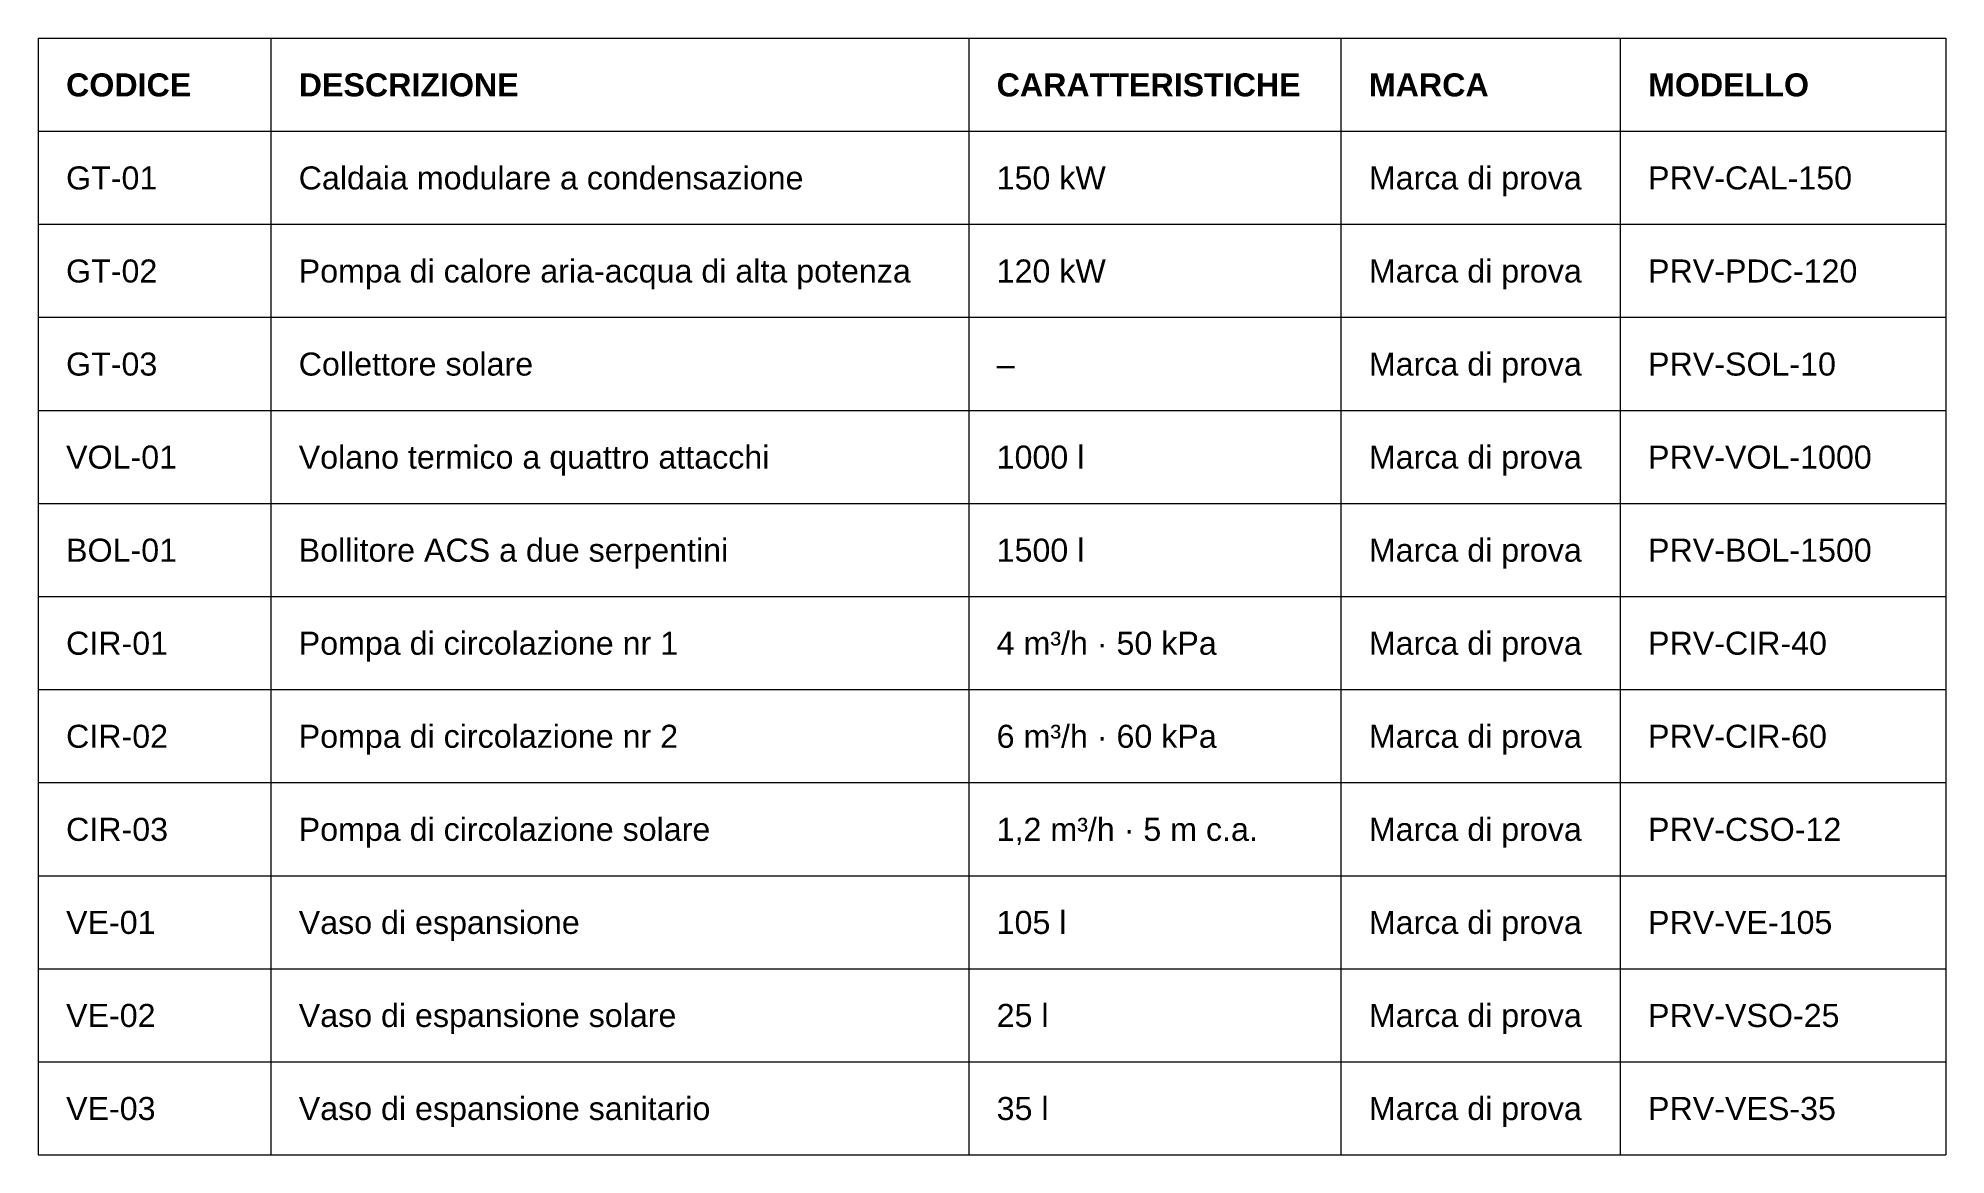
# Model space of a CAD drawing. Header units: millimetres. Extents: x 10 to 584, y 46 to 404.
# Drawn here: x 10 to 112.5, y 344 to 404 of the extents above; entities that cross this region are included whole.
import ezdxf

# ---------------------------------------------------------------- set-up
doc = ezdxf.new("R2010")
doc.units = ezdxf.units.MM
doc.layers.add('M-ANNO-SCHD', color=7, linetype='Continuous', lineweight=18)
doc.styles.add('NOVEC_ARIAL', font='arial.ttf')
doc.styles.add('NOVEC_ARIAL_GRASSETTO', font='arialbd.ttf')

msp = doc.modelspace()

# ---------------------------------------------------------------- texts
at = {"layer": 'M-ANNO-SCHD'}
for s, height, style, p in [('CODICE', 1.2384, 'NOVEC_ARIAL_GRASSETTO', (11.5, 400.87)), ('DESCRIZIONE', 1.2384, 'NOVEC_ARIAL_GRASSETTO', (24, 400.87)), ('CARATTERISTICHE', 1.2384, 'NOVEC_ARIAL_GRASSETTO', (61.5, 400.87)), ('MARCA', 1.2384, 'NOVEC_ARIAL_GRASSETTO', (81.5, 400.87)), ('MODELLO', 1.2384, 'NOVEC_ARIAL_GRASSETTO', (96.5, 400.87)), ('GT-01', 1.2384, 'NOVEC_ARIAL', (11.5, 395.87)), ('Caldaia modulare a condensazione', 1.2384, 'NOVEC_ARIAL', (24, 395.87)), ('150 kW', 1.2384, 'NOVEC_ARIAL', (61.5, 395.87)), ('Marca di prova', 1.2384, 'NOVEC_ARIAL', (81.5, 395.87)), ('PRV-CAL-150', 1.2384, 'NOVEC_ARIAL', (96.5, 395.87)), ('GT-02', 1.2384, 'NOVEC_ARIAL', (11.5, 390.87)), ('Pompa di calore aria-acqua di alta potenza', 1.2384, 'NOVEC_ARIAL', (24, 390.87)), ('120 kW', 1.2384, 'NOVEC_ARIAL', (61.5, 390.87)), ('Marca di prova', 1.2384, 'NOVEC_ARIAL', (81.5, 390.87)), ('PRV-PDC-120', 1.2384, 'NOVEC_ARIAL', (96.5, 390.87)), ('GT-03', 1.2384, 'NOVEC_ARIAL', (11.5, 385.87)), ('Collettore solare', 1.2384, 'NOVEC_ARIAL', (24, 385.87)), ('Marca di prova', 1.2384, 'NOVEC_ARIAL', (81.5, 385.87)), ('PRV-SOL-10', 1.2384, 'NOVEC_ARIAL', (96.5, 385.87)), ('–', 1.238, 'NOVEC_ARIAL', (61.5, 385.87)), ('VOL-01', 1.2384, 'NOVEC_ARIAL', (11.5, 380.87)), ('Volano termico a quattro attacchi', 1.2384, 'NOVEC_ARIAL', (24, 380.87)), ('1000 l', 1.2384, 'NOVEC_ARIAL', (61.5, 380.87)), ('Marca di prova', 1.2384, 'NOVEC_ARIAL', (81.5, 380.87)), ('PRV-VOL-1000', 1.2384, 'NOVEC_ARIAL', (96.5, 380.87)), ('BOL-01', 1.2384, 'NOVEC_ARIAL', (11.5, 375.87)), ('Bollitore ACS a due serpentini', 1.2384, 'NOVEC_ARIAL', (24, 375.87)), ('1500 l', 1.2384, 'NOVEC_ARIAL', (61.5, 375.87)), ('Marca di prova', 1.2384, 'NOVEC_ARIAL', (81.5, 375.87)), ('PRV-BOL-1500', 1.2384, 'NOVEC_ARIAL', (96.5, 375.87)), ('CIR-01', 1.2384, 'NOVEC_ARIAL', (11.5, 370.87)), ('Pompa di circolazione nr 1', 1.2384, 'NOVEC_ARIAL', (24, 370.87)), ('4 m³/h · 50 kPa', 1.2384, 'NOVEC_ARIAL', (61.5, 370.87)), ('Marca di prova', 1.2384, 'NOVEC_ARIAL', (81.5, 370.87)), ('PRV-CIR-40', 1.2384, 'NOVEC_ARIAL', (96.5, 370.87)), ('CIR-02', 1.2384, 'NOVEC_ARIAL', (11.5, 365.87)), ('Pompa di circolazione nr 2', 1.2384, 'NOVEC_ARIAL', (24, 365.87)), ('6 m³/h · 60 kPa', 1.2384, 'NOVEC_ARIAL', (61.5, 365.87)), ('Marca di prova', 1.2384, 'NOVEC_ARIAL', (81.5, 365.87)), ('PRV-CIR-60', 1.2384, 'NOVEC_ARIAL', (96.5, 365.87)), ('CIR-03', 1.2384, 'NOVEC_ARIAL', (11.5, 360.87)), ('Pompa di circolazione solare', 1.2384, 'NOVEC_ARIAL', (24, 360.87)), ('1,2 m³/h · 5 m c.a.', 1.2384, 'NOVEC_ARIAL', (61.5, 360.87)), ('Marca di prova', 1.2384, 'NOVEC_ARIAL', (81.5, 360.87)), ('PRV-CSO-12', 1.2384, 'NOVEC_ARIAL', (96.5, 360.87)), ('VE-01', 1.2384, 'NOVEC_ARIAL', (11.5, 355.87)), ('Vaso di espansione', 1.2384, 'NOVEC_ARIAL', (24, 355.87)), ('105 l', 1.2384, 'NOVEC_ARIAL', (61.5, 355.87)), ('Marca di prova', 1.2384, 'NOVEC_ARIAL', (81.5, 355.87)), ('PRV-VE-105', 1.2384, 'NOVEC_ARIAL', (96.5, 355.87)), ('VE-02', 1.2384, 'NOVEC_ARIAL', (11.5, 350.87)), ('Vaso di espansione solare', 1.2384, 'NOVEC_ARIAL', (24, 350.87)), ('25 l', 1.2384, 'NOVEC_ARIAL', (61.5, 350.87)), ('Marca di prova', 1.2384, 'NOVEC_ARIAL', (81.5, 350.87)), ('PRV-VSO-25', 1.2384, 'NOVEC_ARIAL', (96.5, 350.87)), ('VE-03', 1.2384, 'NOVEC_ARIAL', (11.5, 345.87)), ('Vaso di espansione sanitario', 1.2384, 'NOVEC_ARIAL', (24, 345.87)), ('35 l', 1.2384, 'NOVEC_ARIAL', (61.5, 345.87)), ('Marca di prova', 1.2384, 'NOVEC_ARIAL', (81.5, 345.87)), ('PRV-VES-35', 1.2384, 'NOVEC_ARIAL', (96.5, 345.87))]:
    msp.add_text(s, height=height, dxfattribs=dict(at, style=style)).set_placement(p)

# ---------------------------------------------------------------- linework, layer by layer
at = {"layer": 'M-ANNO-SCHD'}
for p, q in [((10, 404), (112.5, 404)), ((10, 404), (10, 344)), ((22.5, 404), (22.5, 344)), ((60, 404), (60, 344)), ((80, 404), (80, 344)), ((95, 404), (95, 344)), ((112.5, 404), (112.5, 344)), ((10, 399), (112.5, 399)), ((10, 394), (112.5, 394)), ((10, 389), (112.5, 389)), ((10, 384), (112.5, 384)), ((10, 379), (112.5, 379)), ((10, 374), (112.5, 374)), ((10, 369), (112.5, 369)), ((10, 364), (112.5, 364)), ((10, 359), (112.5, 359)), ((10, 354), (112.5, 354)), ((10, 349), (112.5, 349)), ((10, 344), (112.5, 344))]:
    msp.add_line(p, q, dxfattribs=at)

msp.set_redraw_order([(e.dxf.handle, doc.entitydb.next_handle()) for e in msp.query("TEXT MTEXT ATTDEF DIMENSION ARC_DIMENSION")])  # texts and dimensions are drawn at this point

doc.saveas('drawing.dxf')
